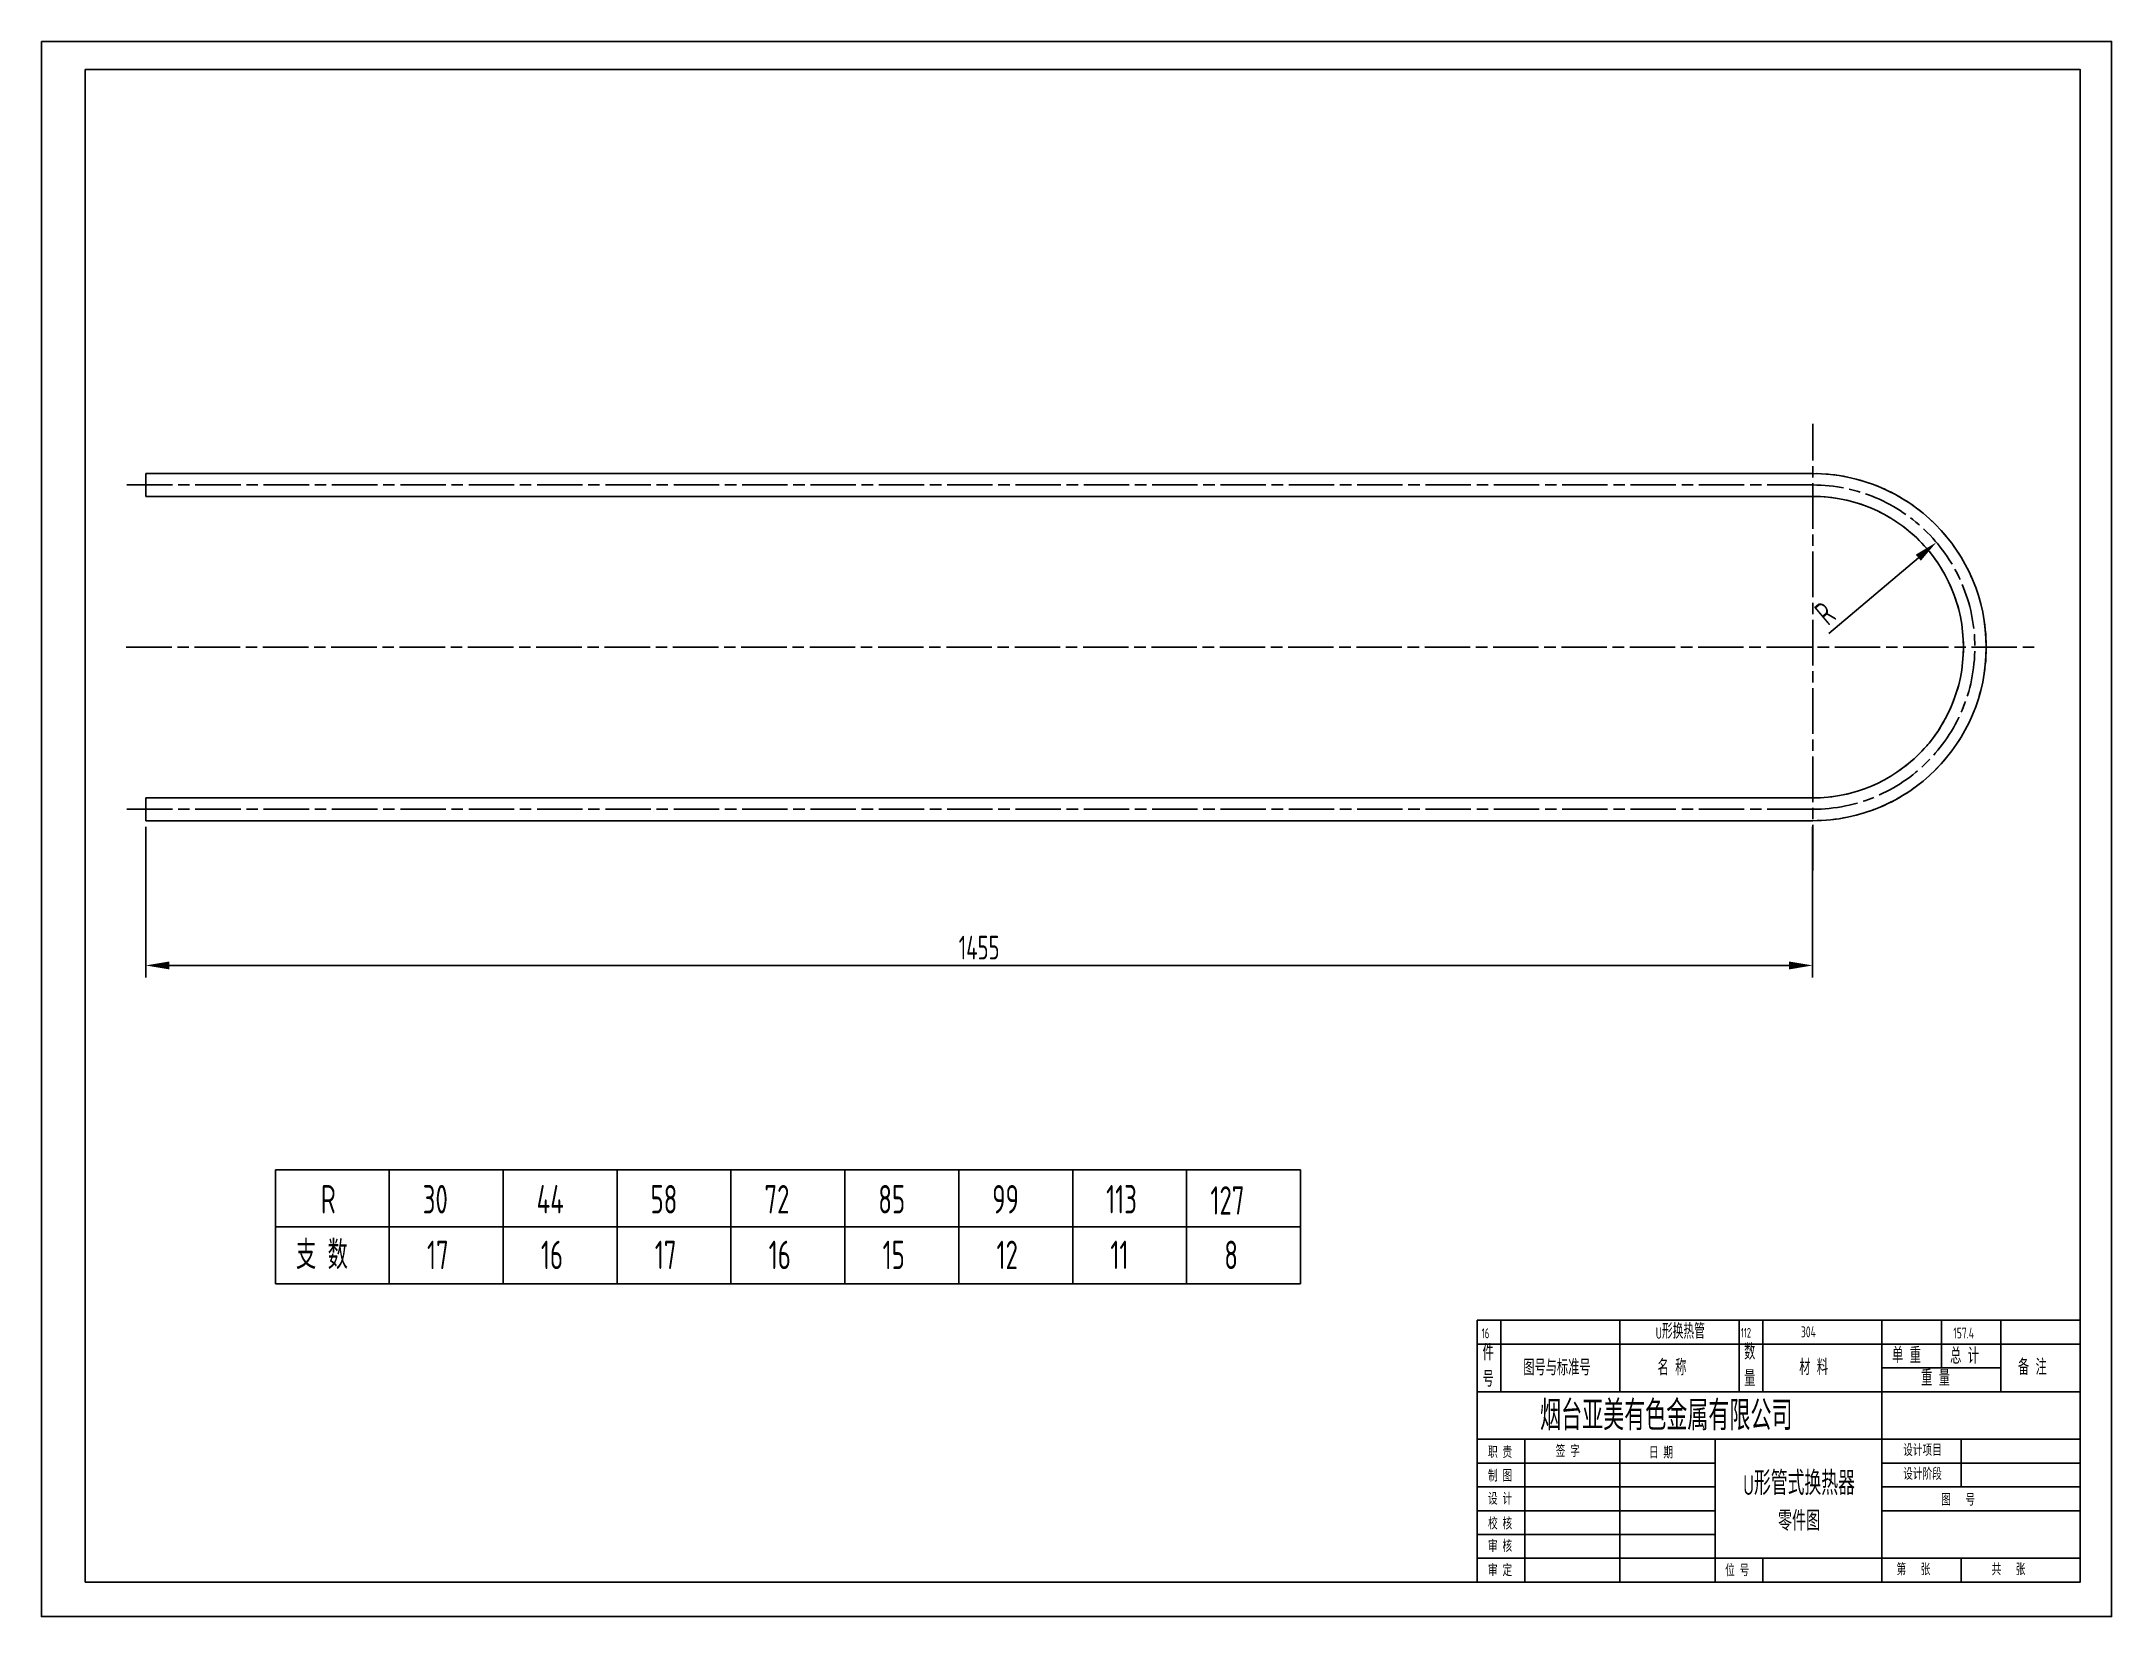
# Model space of a CAD drawing. Extents: x 1875 to 8428, y 2369 to 7964.
# Drawn here: x 2767 to 3858, y 2369 to 3199 of the extents above; entities that cross this region are included whole.
import ezdxf

# ---------------------------------------------------------------- set-up
doc = ezdxf.new("R2010")
doc.units = 0
doc.linetypes.add('ACAD_ISO08W100', pattern=[36, 24, -3, 6, -3])
doc.layers.get('DEFPOINTS').update_dxf_attribs({"linetype": 'CONTINUOUS'})
for name, color, linetype in [('中心线', 1, 'ACAD_ISO08W100'), ('实线', 6, 'CONTINUOUS'), ('文本', 4, 'CONTINUOUS'), ('标注', 3, 'CONTINUOUS')]:
    doc.layers.add(name, color=color, linetype=linetype)
doc.styles.get("Standard").update_dxf_attribs({"font": 'isocp.shx', "width": 0.707, "bigfont": 'hztxt.shx'})
doc.dimstyles.new('ISO-25', dxfattribs={"dimtxt": 2.5, "dimasz": 2.5, "dimexe": 1.25, "dimexo": 0.625, "dimtad": 1, "dimtxsty": 'STANDARD', "dimcen": 2.5, "dimazin": 3, "dimtfac": 1, "dimtmove": 0, "dimatfit": 3})

msp = doc.modelspace()

# ---------------------------------------------------------------- texts
at = {"layer": '文本'}
for s, insert, char_height, width, attachment_point in [('R', (2914.331, 2596.742), 15, 32.94836, 1), ('30', (2968.012, 2596.742), 15, 32.94836, 1), ('44', (3028.012, 2596.742), 15, 32.94836, 1), ('58', (3088.012, 2596.742), 15, 32.94836, 1), ('72', (3148.012, 2596.742), 15, 32.94836, 1), ('85', (3208.012, 2596.742), 15, 32.94836, 1), ('99', (3268.012, 2596.742), 15, 32.94836, 1), ('113', (3328.012, 2596.742), 15, 32.94836, 1), ('127', (3382.952, 2596.11), 15, 32.94836, 1), ('支 数', (2901.242, 2567.417), 15, 57.32111, 1), ('17', (2970.268, 2567.417), 15, 57.32111, 1), ('16', (3030.268, 2567.417), 15, 57.32111, 1), ('17', (3090.268, 2567.417), 15, 57.32111, 1), ('16', (3150.268, 2567.417), 15, 57.32111, 1), ('15', (3210.268, 2567.417), 15, 57.32111, 1), ('12', (3270.268, 2567.417), 15, 57.32111, 1), ('11', (3330.268, 2567.417), 15, 57.32111, 1), ('8', (3390.268, 2567.417), 15, 57.32111, 1), ('16', (3525.819, 2521.221), 5.2255, 16.81669, 1), ('{\\H0.75x;U}形换热管', (3617.521, 2523.759), 8, 260.80086, 1), ('112', (3662.396, 2521.404), 5, 30.789, 1), ('304', (3694.052, 2522.277), 5.76, 129.49487, 1), ('157.4', (3774.305, 2521.661), 5.76, 119.53372, 1), ('件\\P号', (3526.328, 2512.797), 8.361, 11.45025, 1), ('数\\P量', (3664.101, 2513.093), 8.361, 11.45025, 1), ('单 重', (3742.029, 2511.277), 8.3608, 85.66708, 1), ('总 计', (3772.63, 2510.945), 8.3608, 85.66708, 1), ('图号与标准号', (3547.757, 2504.796), 8.3608, 60.88768, 1), ('名 称', (3618.493, 2504.861), 8.3608, 85.66708, 1), ('材 料', (3693.131, 2505.005), 8.3608, 85.66708, 1), ('重 量', (3757.329, 2499.308), 8.3608, 85.66708, 1), ('备 注', (3808.351, 2505.005), 8.3608, 85.66708, 1), ('烟台亚美有色金属有限公司', (3556.592, 2483.223), 15.67642, 213.19926, 1), ('职 责', (3529.184, 2459.2), 6.2706, 40.75469, 1), ('签 字', (3564.844, 2459.768), 6.2706, 34.03398, 1), ('日 期', (3613.955, 2458.958), 6.2706, 34.43914, 1), ('设计项目', (3747.884, 2460.248), 6.2706, 41.80378, 1), ('制 图', (3529.184, 2446.753), 6.2706, 40.75469, 1), ('{\\H0.8267x;U}形管式换热器\\P{\\H0.8333x;零件图}', (3693.048, 2446.004), 12.54113, 84.09059, 2), ('设计阶段', (3747.884, 2447.707), 6.2706, 41.80378, 1), ('设 计', (3529.184, 2434.625), 6.2706, 40.75469, 1), ('图   号', (3767.957, 2434.116), 6.2706, 85.66708, 1), ('校 核', (3529.184, 2421.539), 6.2706, 40.75469, 1), ('审 核', (3529.184, 2409.731), 6.2706, 40.75469, 1), ('审 定', (3529.184, 2396.964), 6.2706, 40.75469, 1), ('位 号', (3654.093, 2396.942), 6.2706, 23.45875, 1), ('第   张', (3744.393, 2397.446), 6.2706, 85.66708, 1), ('共   张', (3794.484, 2397.446), 6.2706, 85.66708, 1)]:
    msp.add_mtext(s, dxfattribs=dict(at, insert=insert, char_height=char_height, width=width, attachment_point=attachment_point))

# ---------------------------------------------------------------- blocks, each defined once
blk = doc.blocks.new('*D92')
at = {"layer": 'DEFPOINTS', "color": 0}
for p in [(2822.1, 2788.7), (3700.2, 2788.7), (3700.2, 2712.4)]:
    blk.add_point(p, dxfattribs=at)
at = {"layer": '标注', "color": 3}
for p, q in [((2822.1, 2785.5), (2822.1, 2706.1)), ((3700.2, 2785.5), (3700.2, 2706.1)), ((2834.6, 2712.4), (3687.7, 2712.4))]:
    blk.add_line(p, q, dxfattribs=at)
for points in [[(2834.6, 2714.5), (2834.6, 2710.3), (2822.1, 2712.4)], [(3687.7, 2714.5), (3687.7, 2710.3), (3700.2, 2712.4)]]:
    blk.add_solid(points, dxfattribs=at)
at = {"layer": '标注', "color": 4, "insert": (3261.1, 2721.8), "char_height": 12.5, "attachment_point": 5}
blk.add_mtext('1455', dxfattribs=at)
blk = doc.blocks.new('*D93')
at = {"layer": 'DEFPOINTS', "color": 0}
for p in [(3765.4, 2935.3), (3700.2, 2880.1)]:
    blk.add_point(p, dxfattribs=at)
at = {"layer": '标注', "color": 3}
blk.add_line((3708.7, 2887.3), (3755.9, 2927.2), dxfattribs=at)
blk.add_solid([(3754.5, 2928.8), (3757.2, 2925.6), (3765.4, 2935.3)], dxfattribs=at)
at = {"layer": '标注', "color": 4, "insert": (3706.7, 2897.9), "char_height": 12.5, "attachment_point": 5, "rotation": 40.2275}
blk.add_mtext('R', dxfattribs=at)

# ---------------------------------------------------------------- dimensions: what is measured, and where the dimension line sits
at = {"layer": '标注'}
dim = msp.add_radius_dim(center=(3700.214, 2880.086), mpoint=(3765.431, 2935.253), text='R', dimstyle='ISO-25', override={"dimscale": 5, "dimdsep": 46, "dimclrd": 3, "dimclre": 3, "dimclrt": 4}, dxfattribs=at)
dim.commit()
dim.dimension.update_dxf_attribs({"geometry": '*D93', "text_midpoint": (3712.777, 2890.713), "dimtype": 164})
dim = msp.add_linear_dim(base=(3700.214, 2712.397), p1=(2822.065, 2788.666), p2=(3700.214, 2788.666), text='1455', dimstyle='ISO-25', override={"dimscale": 5, "dimdsep": 46, "dimclrd": 3, "dimclre": 3, "dimclrt": 4}, dxfattribs=at)
dim.commit()
dim.dimension.update_dxf_attribs({"geometry": '*D92', "text_midpoint": (3261.14, 2721.772)})

# ---------------------------------------------------------------- linework, layer by layer
at = {"layer": '中心线'}
for p, q in [((3700.214, 2762.39), (3700.214, 2997.782)), ((3700.214, 2965.506), (2811.845, 2965.506)), ((2811.845, 2880.086), (3817.91, 2880.086)), ((3700.214, 2794.666), (2811.845, 2794.666))]:
    msp.add_line(p, q, dxfattribs=at)
for radius in [91.42, 85.42, 79.42]:
    msp.add_arc((3700.214, 2880.086), radius, 270, 90, dxfattribs=at)
at = {"layer": '实线'}
for p, q in [((3700.214, 2971.506), (2822.065, 2971.506)), ((2822.065, 2971.506), (2822.065, 2959.506)), ((3700.214, 2959.506), (2822.065, 2959.506)), ((3700.214, 2800.666), (2822.065, 2800.666)), ((2822.065, 2800.666), (2822.065, 2788.666)), ((3700.214, 2788.666), (2822.065, 2788.666))]:
    msp.add_line(p, q, dxfattribs=at)
for radius in [91.42, 79.42]:
    msp.add_arc((3700.214, 2880.086), radius, 270, 90, dxfattribs=at)
at = {"layer": '标注'}
for p, q in [((2890.395, 2604.769), (3430.395, 2604.769)), ((2890.395, 2604.769), (2890.395, 2544.769)), ((2890.395, 2604.769), (2890.395, 2544.769)), ((2890.395, 2604.769), (2890.395, 2544.769)), ((2950.395, 2604.769), (2950.395, 2544.769)), ((3010.395, 2604.769), (3010.395, 2544.769)), ((3070.395, 2604.769), (3070.395, 2544.769)), ((3130.395, 2604.769), (3130.395, 2544.769)), ((3190.395, 2604.769), (3190.395, 2544.769)), ((3250.395, 2604.769), (3250.395, 2544.769)), ((3310.395, 2604.769), (3310.395, 2544.769)), ((3370.395, 2604.769), (3370.395, 2544.769)), ((3430.395, 2604.769), (3430.395, 2544.769)), ((2890.395, 2574.769), (3430.395, 2574.769)), ((2890.395, 2544.769), (3430.395, 2544.769)), ((3523.462, 2387.551), (3523.462, 2525.503)), ((3523.462, 2525.503), (3841.17, 2525.503)), ((3523.462, 2525.503), (3841.17, 2525.503)), ((3536.003, 2487.88), (3536.003, 2525.503)), ((3598.709, 2487.88), (3598.709, 2525.503)), ((3661.414, 2487.88), (3661.414, 2525.503)), ((3673.955, 2487.88), (3673.955, 2525.503)), ((3736.661, 2462.798), (3736.661, 2525.503)), ((3768.014, 2500.421), (3768.014, 2525.503)), ((3799.367, 2487.88), (3799.367, 2525.503)), ((3523.462, 2512.962), (3841.17, 2512.962)), ((3736.661, 2500.421), (3799.367, 2500.421)), ((3523.462, 2487.88), (3841.17, 2487.88)), ((3523.462, 2387.551), (3523.462, 2462.798)), ((3523.462, 2387.551), (3523.462, 2462.798)), ((3523.462, 2462.798), (3841.17, 2462.798)), ((3548.544, 2387.551), (3548.544, 2462.798)), ((3598.709, 2387.551), (3598.709, 2462.798)), ((3648.873, 2387.551), (3648.873, 2462.798)), ((3736.661, 2387.551), (3736.661, 2462.798)), ((3778.465, 2437.715), (3778.465, 2462.798)), ((3523.462, 2450.256), (3648.873, 2450.256)), ((3736.661, 2450.256), (3841.17, 2450.256)), ((3523.462, 2437.715), (3648.873, 2437.715)), ((3736.661, 2437.715), (3841.17, 2437.715)), ((3523.462, 2425.174), (3648.873, 2425.174)), ((3736.661, 2425.174), (3841.17, 2425.174)), ((3523.462, 2412.633), (3648.873, 2412.633)), ((3523.462, 2400.092), (3841.17, 2400.092)), ((3673.955, 2387.551), (3673.955, 2400.092)), ((3778.465, 2387.551), (3778.465, 2400.092)), ((3523.462, 2387.551), (3809.818, 2387.551))]:
    msp.add_line(p, q, dxfattribs=at)
for points in [[(2767.132, 3199.17), (3857.685, 3199.17), (3857.685, 2369.393), (2767.132, 2369.393)], [(2790.252, 3184.314), (3841.17, 3184.314), (3841.17, 2387.551), (2790.252, 2387.551)]]:
    msp.add_lwpolyline(points, close=True, dxfattribs=at)

msp.set_redraw_order([(e.dxf.handle, doc.entitydb.next_handle()) for e in msp.query("TEXT MTEXT ATTDEF DIMENSION ARC_DIMENSION")])  # texts and dimensions are drawn at this point

doc.saveas('drawing.dxf')
